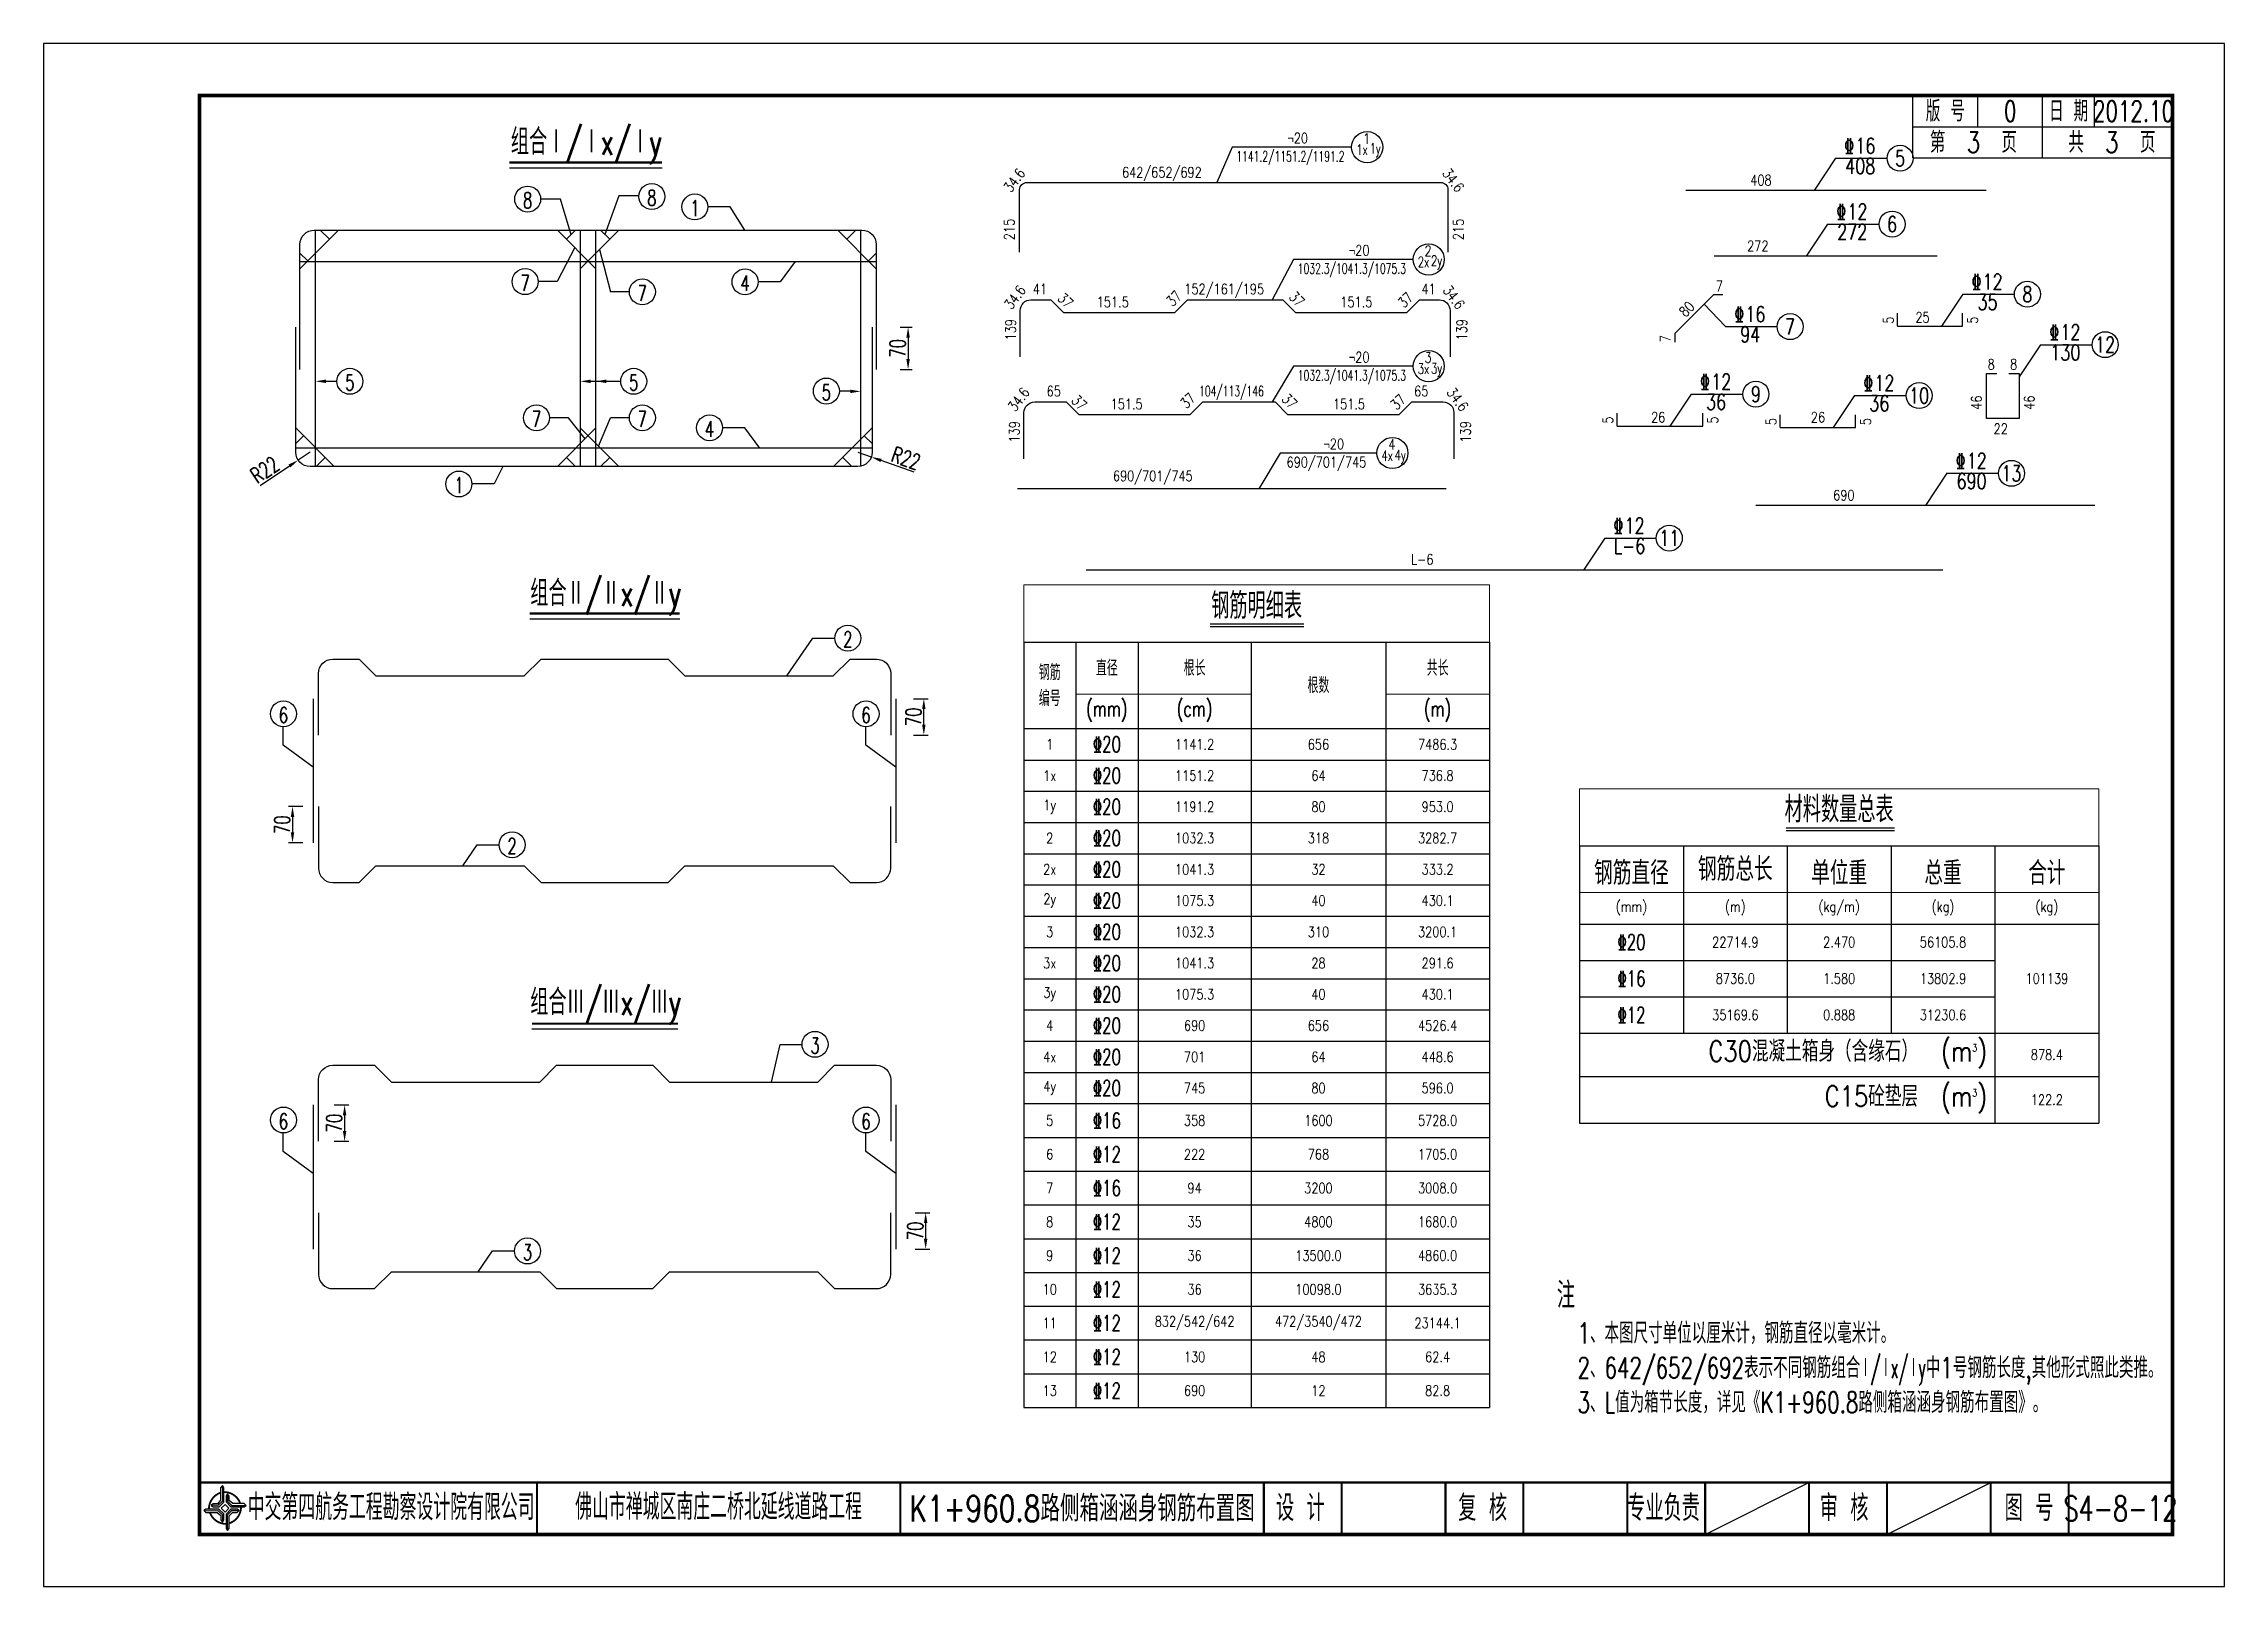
# Model space of a CAD drawing. Header units: millimetres. Extents: x -475 to 1205, y -1212 to 867.
# Drawn here: x 364.8 to 784.8, y -321.1 to -24.1 of the extents above; entities that cross this region are included whole.
import ezdxf
from ezdxf.enums import TextEntityAlignment as Align

# ---------------------------------------------------------------- set-up
doc = ezdxf.new("R2010")
doc.units = ezdxf.units.MM
doc.header["$LTSCALE"] = 0.25
doc.header["$PDMODE"] = 32
doc.header["$PDSIZE"] = 0.5
for name, color, linetype in [('DIMENSION', 4, 'Continuous'), ('GANG_JIN', 6, 'Continuous'), ('TEXT', 7, 'Continuous'), ('图框', 7, 'Continuous'), ('尺寸标注', 2, 'Continuous'), ('文字', 7, 'Continuous'), ('标注', 4, 'Continuous'), ('次轮廓线', 7, 'Continuous'), ('结构', 7, 'Continuous'), ('表格', 7, 'Continuous'), ('钢筋', 6, 'Continuous')]:
    doc.layers.add(name, color=color, linetype=linetype)
doc.styles.add('DESIGN', font='romans9_.shx', dxfattribs={"width": 0.8, "bigfont": 'hztxt.shx'})
doc.styles.get("Standard").update_dxf_attribs({"font": 'simplex1.shx', "width": 0.7, "bigfont": 'hztxt.shx'})
doc.styles.add('text', font='romans__.shx', dxfattribs={"width": 0.8, "bigfont": 'hztxt.shx'})
doc.dimstyles.new('STANDARD-40', dxfattribs={"dimscale": 0, "dimtxt": 3, "dimasz": 2, "dimexe": 0.8, "dimexo": 1, "dimgap": 0.5, "dimtad": 1, "dimdec": 0, "dimlfac": 4, "dimzin": 9, "dimdsep": 46, "dimtxsty": 'Standard', "dimcen": 0.5, "dimclrd": 256, "dimclre": 256, "dimclrt": 7, "dimadec": 0, "dimazin": 2, "dimtfac": 1, "dimtdec": 0, "dimtix": 1, "dimtmove": 2, "dimatfit": 3, "dimfxl": 0, "dimtolj": 1, "dimtzin": 0, "dimlwd": -1, "dimlwe": -1, "dimarcsym": 0})

msp = doc.modelspace()

# ---------------------------------------------------------------- texts
at = {"style": 'text'}
for s, width, p in [('%%17220', 0.8, (606.37, -42.27)), ('1', 0.8, (619.645, -42.367)), ('1141.2/1151.2/1191.2', 0.65, (604.958, -45.921)), ('1x', 0.7, (618.755, -44.502)), ('1y', 0.7, (621.284, -44.598)), ('%%17220', 0.8, (618.206, -63.884)), ('2', 0.8, (631.481, -63.981)), ('1032.3/1041.3/1075.3', 0.65, (616.795, -67.535)), ('2x', 0.7, (630.591, -66.116)), ('2y', 0.7, (633.121, -66.212)), ('%%17220', 0.8, (618.206, -84.447)), ('3', 0.8, (631.481, -84.518)), ('1032.3/1041.3/1075.3', 0.65, (616.795, -88.097)), ('3x', 0.7, (630.591, -86.679)), ('3y', 0.7, (633.121, -86.927)), ('%%17220', 0.8, (613.31, -101.156)), ('4', 0.8, (624.49, -101.228)), ('4x', 0.7, (623.599, -103.388)), ('4y', 0.7, (626.129, -103.637))]:
    msp.add_text(s, height=2, dxfattribs=dict(at, width=width)).set_placement(p, align=Align.MIDDLE)
at = {"style": 'text', "width": 0.8}
for s, rotation, p in [('80', 45, (681.021, -76.848)), ('5', 90, (721.138, -78.01)), ('5', 90, (737.353, -78.012)), ('5', 90, (667.102, -97.254)), ('5', 90, (687.316, -97.256)), ('5', 90, (698.538, -97.529)), ('5', 90, (716.753, -97.532))]:
    msp.add_text(s, height=2, rotation=rotation, dxfattribs=at).set_placement(p)
at = {"style": 'text', "width": 0.65}
msp.add_text('104/113/146', height=2, dxfattribs=at).set_placement((587.359, -91.983))
at = {"width": 0.7}
for s, p in [('专业负责', (676.824, -305.991)), ('审 核', (711.598, -305.991)), ('图 号', (747.217, -305.991))]:
    msp.add_text(s, height=5, dxfattribs=at).set_placement(p, align=Align.MIDDLE_CENTER)
at = {"layer": 'DIMENSION', "color": 7, "style": 'text', "width": 0.8}
for s, rotation, p in [('215', 90, (551.804, -61.92)), ('215', 90, (638.304, -61.92)), ('37', 315, (559.947, -73.277)), ('37', 45, (582.276, -74.835)), ('37', 315, (604.526, -73.004)), ('37', 45, (626.855, -75.108)), ('139', 90, (552.086, -81.226)), ('139', 90, (638.971, -81.226)), ('37', 315, (562.61, -92.93)), ('37', 45, (584.94, -94.489)), ('37', 315, (603.108, -92.657)), ('37', 45, (625.437, -94.762)), ('139', 90, (552.805, -100.879)), ('139', 90, (639.691, -100.879))]:
    msp.add_text(s, height=2, rotation=rotation, dxfattribs=at).set_placement(p)
for s, p in [('41', (555.337, -72.33)), ('152/161/195', (584.528, -72.33)), ('41', (630.205, -72.33)), ('151.5', (567.661, -74.823)), ('151.5', (614.573, -74.823)), ('65', (558.001, -91.983)), ('65', (628.787, -91.983)), ('151.5', (570.324, -94.476)), ('151.5', (613.155, -94.476))]:
    msp.add_text(s, height=2, dxfattribs=at).set_placement(p)
at = {"layer": 'DIMENSION', "color": 7, "char_height": 2, "attachment_point": 5, "style": 'text'}
for insert, rotation in [((551.782, -50.386), 52.93334), ((636.325, -50.386), 307.06666), ((551.9, -72.919), 52.93334), ((636.443, -72.919), 307.06666), ((552.62, -92.572), 52.93334), ((637.163, -92.572), 307.06666)]:
    msp.add_mtext('\\A1;34.6', dxfattribs=dict(at, insert=insert, rotation=rotation))
at = {"layer": 'TEXT', "style": 'text', "width": 0.8}
for s, p in [('642/652/692', (580.204, -49.857)), ('408', (695.588, -51.366)), ('272', (694.968, -64.033)), ('7', (687.551, -71.776)), ('25', (726.688, -77.776)), ('26', (675.788, -97.02)), ('26', (706.563, -97.004)), ('690/701/745', (578.455, -108.312)), ('690', (711.552, -112.021)), ('L-6', (630.341, -124.371))]:
    msp.add_text(s, height=2, dxfattribs=at).set_placement(p, align=Align.CENTER)
msp.add_text('7', height=2, rotation=90, dxfattribs=at).set_placement((678.176, -80.877), align=Align.CENTER)
msp.add_text('690/701/745', height=2, dxfattribs=at).set_placement((611.899, -104.807), align=Align.MIDDLE)
at = {"layer": '图框'}
for s, width, p in [('中交第四航务工程勘察设计院有限公司', 0.65, (431.765, -305.837)), ('佛山市禅城区南庄二桥北延线道路工程', 0.65, (494.834, -305.771)), ('设 计', 0.7, (606.879, -305.991)), ('复 核', 0.7, (641.974, -305.991))]:
    msp.add_text(s, height=5, dxfattribs=dict(at, width=width)).set_placement(p, align=Align.MIDDLE_CENTER)
at = {"layer": '尺寸标注', "color": 7, "style": 'text', "width": 0.8}
for s, p in [('8', (739.235, -86.825)), ('8', (743.56, -86.825)), ('22', (740.384, -99.233))]:
    msp.add_text(s, height=2, dxfattribs=at).set_placement(p)
for p in [(738.086, -94.58), (748.246, -94.58)]:
    msp.add_text('46', height=2, rotation=90, dxfattribs=at).set_placement(p)
at = {"layer": '文字', "width": 0.7}
for s, height, p in [('版 号', 4, (731.084, -37.085)), ('0', 4, (743.584, -37.085)), ('日 期', 4, (754.834, -37.085)), ('2012.10', 4, (767.334, -37.085)), ('8', 3, (458.057, -54.256)), ('1', 3, (490.261, -55.771)), ('7', 3, (457.561, -70.15)), ('7', 3, (480.148, -72.121)), ('4', 3, (499.924, -70.196)), ('5', 3, (423.811, -89.343)), ('5', 3, (478.479, -89.343)), ('5', 3, (515.583, -91.214)), ('7', 3, (459.753, -96.367)), ('7', 3, (480.148, -96.367)), ('4', 3, (493.097, -98.293)), ('1', 3, (444.822, -109.11)), ('2', 3, (519.715, -138.783)), ('6', 3, (411.024, -153.348)), ('6', 3, (523.224, -153.348)), ('2', 3, (455.053, -178.559)), ('3', 3, (513.401, -216.987)), ('6', 3, (411.024, -231.552)), ('6', 3, (523.224, -231.552)), ('3', 3, (458.029, -256.763))]:
    msp.add_text(s, height=height, dxfattribs=at).set_placement(p, align=Align.MIDDLE_CENTER)
for s, p in [('组合Ⅰ/Ⅰx/Ⅰy', (469.337, -43.324)), ('组合Ⅱ/Ⅱx/Ⅱy', (473.088, -130.241)), ('组合Ⅲ/Ⅲx/Ⅲy', (473.088, -208.963))]:
    msp.add_text(s, height=5, dxfattribs=at).set_placement(p, align=Align.MIDDLE)
at = {"layer": '文字', "text_generation_flag": 2, "width": 0.7}
msp.add_text('8', height=3, dxfattribs=at).set_placement((481.973, -53.764), align=Align.MIDDLE_CENTER)
at = {"layer": '文字', "width": 0.7}
msp.add_text('注', height=5, dxfattribs=at).set_placement((656.285, -267.525))
at = {"layer": '文字', "insert": (660.251, -270.328), "char_height": 4, "width": 215.12452, "attachment_point": 1}
msp.add_mtext('1、本图尺寸单位以厘米计，钢筋直径以毫米计。\\P2、642/652/692表示不同钢筋组合{\\W0.5;Ⅰ/Ⅰx/Ⅰy}中1号钢筋长度,其他形式照此类推。\\P3、L值为箱节长度，详见《K1+960.8路侧箱涵涵身钢筋布置图》。', dxfattribs=at)

# ---------------------------------------------------------------- blocks, each defined once
blk = doc.blocks.new('steel')
at = {"ltscale": 40}
blk.add_line((0, 0), (9.94, 0), dxfattribs=at)
blk.add_circle((12.44, 0), 2.5)
at = {"color": 7, "width": 0.75, "flags": 8}
blk.add_attdef('N', text='', height=3, dxfattribs=at).set_placement((3.76, 0.03), align=Align.BOTTOM_RIGHT)
at = {"color": 7, "width": 0.75}
for tag, flags, p in [('GRADE', 8, (3.95, 0.03)), ('GAP', 9, (7.96, -0.68))]:
    blk.add_attdef(tag, text='', height=3, dxfattribs=dict(at, flags=flags)).set_placement(p, align=Align.BOTTOM_LEFT)
at = {"color": 7, "width": 0.75, "flags": 8}
blk.add_attdef('L', text='', height=3, dxfattribs=at).set_placement((4.77, 0), align=Align.TOP_CENTER)
at = {"color": 7, "width": 0.75}
blk.add_attdef('DIA', text='', height=3, dxfattribs=at).set_placement((7.82, 0.03), align=Align.BOTTOM_CENTER)
blk.add_attdef('INDEX', text='', height=3, dxfattribs=at).set_placement((12.44, 0), align=Align.MIDDLE_CENTER)
blk = doc.blocks.new('*D379')
at = {"layer": 'Defpoints', "color": 0}
for p in [(521.65, -102.75), (524.24, -103.66)]:
    blk.add_point(p, dxfattribs=at)
at = {"layer": '标注'}
for p, q in [((521.65, -102.75), (524.24, -103.66)), ((532.52, -106.59), (526.13, -104.33))]:
    blk.add_line(p, q, dxfattribs=at)
blk.add_solid([(526.24, -104.02), (526.01, -104.64), (524.24, -103.66)], dxfattribs=at)
at = {"layer": '标注', "color": 7, "insert": (530.93, -103.91), "char_height": 3, "attachment_point": 5, "rotation": 340.5155}
blk.add_mtext('\\A1;R22', dxfattribs=at)
blk = doc.blocks.new('*D380')
at = {"layer": 'Defpoints', "color": 0}
for p in [(413.86, -104.27), (416.15, -102.75)]:
    blk.add_point(p, dxfattribs=at)
at = {"layer": '标注'}
for p, q in [((416.15, -102.75), (413.86, -104.27)), ((406.55, -109.14), (412.19, -105.38))]:
    blk.add_line(p, q, dxfattribs=at)
blk.add_solid([(412.01, -105.1), (412.38, -105.66), (413.86, -104.27)], dxfattribs=at)
at = {"layer": '标注', "color": 7, "insert": (407.43, -106.15), "char_height": 3, "attachment_point": 5, "rotation": 33.6633}
blk.add_mtext('\\A1;R22', dxfattribs=at)
blk = doc.blocks.new('*D375')
at = {"layer": 'Defpoints', "color": 0}
for p in [(528.98, -150.19), (534.36, -150.19), (527.98, -157.19)]:
    blk.add_point(p, dxfattribs=at)
at = {"layer": '标注'}
for p, q in [((532.36, -150.19), (535.16, -150.19)), ((534.36, -155.19), (534.36, -152.19)), ((532.36, -157.19), (535.16, -157.19))]:
    blk.add_line(p, q, dxfattribs=at)
for points in [[(534.03, -152.19), (534.69, -152.19), (534.36, -150.19)], [(534.03, -155.19), (534.69, -155.19), (534.36, -157.19)]]:
    blk.add_solid(points, dxfattribs=at)
at = {"layer": '标注', "color": 7, "insert": (532.36, -153.69), "char_height": 3, "attachment_point": 5, "rotation": 90}
blk.add_mtext('\\A1;70', dxfattribs=at)
blk = doc.blocks.new('*D376')
at = {"layer": 'Defpoints', "color": 0}
for p in [(417.78, -170.94), (412.77, -177.94), (416.78, -177.94)]:
    blk.add_point(p, dxfattribs=at)
at = {"layer": '标注'}
for p, q in [((414.77, -170.94), (411.97, -170.94)), ((412.77, -172.94), (412.77, -175.94)), ((414.77, -177.94), (411.97, -177.94))]:
    blk.add_line(p, q, dxfattribs=at)
for points in [[(412.44, -172.94), (413.1, -172.94), (412.77, -170.94)], [(412.44, -175.94), (413.1, -175.94), (412.77, -177.94)]]:
    blk.add_solid(points, dxfattribs=at)
at = {"layer": '标注', "color": 7, "insert": (410.77, -174.44), "char_height": 3, "attachment_point": 5, "rotation": 90}
blk.add_mtext('\\A1;70', dxfattribs=at)
blk = doc.blocks.new('*D377')
at = {"layer": 'Defpoints', "color": 0}
for p in [(416.78, -228.4), (417.78, -235.4), (422.8, -235.4)]:
    blk.add_point(p, dxfattribs=at)
at = {"layer": '标注'}
for p, q in [((420.8, -228.4), (423.6, -228.4)), ((422.8, -230.4), (422.8, -233.4)), ((420.8, -235.4), (423.6, -235.4))]:
    blk.add_line(p, q, dxfattribs=at)
for points in [[(422.47, -230.4), (423.14, -230.4), (422.8, -228.4)], [(422.47, -233.4), (423.14, -233.4), (422.8, -235.4)]]:
    blk.add_solid(points, dxfattribs=at)
at = {"layer": '标注', "color": 7, "insert": (420.8, -231.9), "char_height": 3, "attachment_point": 5, "rotation": 90}
blk.add_mtext('\\A1;70', dxfattribs=at)
blk = doc.blocks.new('*D378')
at = {"layer": 'Defpoints', "color": 0}
for p in [(527.98, -249.15), (528.98, -256.15), (534.71, -256.15)]:
    blk.add_point(p, dxfattribs=at)
at = {"layer": '标注'}
for p, q in [((532.71, -249.15), (535.51, -249.15)), ((534.71, -251.15), (534.71, -254.15)), ((532.71, -256.15), (535.51, -256.15))]:
    blk.add_line(p, q, dxfattribs=at)
for points in [[(534.37, -251.15), (535.04, -251.15), (534.71, -249.15)], [(534.37, -254.15), (535.04, -254.15), (534.71, -256.15)]]:
    blk.add_solid(points, dxfattribs=at)
at = {"layer": '标注', "color": 7, "insert": (532.71, -252.65), "char_height": 3, "attachment_point": 5, "rotation": 90}
blk.add_mtext('\\A1;70', dxfattribs=at)
blk = doc.blocks.new('*T373')
at = {"layer": 'Defpoints', "color": 8, "lineweight": 0}
for p, q in [((0, 0), (10, 0)), ((0, 0), (0, -11)), ((10, 0), (22, 0)), ((22, 0), (43.8, 0)), ((43.8, 0), (69.7, 0)), ((69.7, 0), (89.7, 0)), ((89.7, 0), (89.7, -11)), ((10, -21), (22, -21)), ((22, -21), (43.8, -21)), ((69.7, -21), (89.7, -21))]:
    blk.add_line(p, q, dxfattribs=at)
at = {"layer": '表格', "color": 1, "lineweight": -2}
for p, q in [((0, -11), (10, -11)), ((0, -11), (0, -21)), ((10, -11), (22, -11)), ((22, -11), (43.8, -11)), ((43.8, -11), (69.7, -11)), ((69.7, -11), (89.7, -11)), ((89.7, -11), (89.7, -21)), ((0, -21), (0, -27.67)), ((89.7, -21), (89.7, -27.67)), ((0, -27.67), (0, -33.71)), ((89.7, -27.67), (89.7, -33.71)), ((0, -33.71), (0, -39.71)), ((89.7, -33.71), (89.7, -39.71)), ((0, -39.71), (0, -45.71)), ((89.7, -39.71), (89.7, -45.71)), ((0, -45.71), (0, -51.76)), ((89.7, -45.71), (89.7, -51.76)), ((0, -51.76), (0, -57.76)), ((89.7, -51.76), (89.7, -57.76)), ((0, -57.76), (0, -63.76)), ((89.7, -57.76), (89.7, -63.76)), ((0, -63.76), (0, -69.81)), ((89.7, -63.76), (89.7, -69.81)), ((0, -69.81), (0, -75.81)), ((89.7, -69.81), (89.7, -75.81)), ((0, -75.81), (0, -81.81)), ((89.7, -75.81), (89.7, -81.81)), ((0, -81.81), (0, -87.86)), ((89.7, -81.81), (89.7, -87.86)), ((0, -87.86), (0, -93.86)), ((89.7, -87.86), (89.7, -93.86)), ((0, -93.86), (0, -99.86)), ((89.7, -93.86), (89.7, -99.86)), ((0, -99.86), (0, -106.36)), ((89.7, -99.86), (89.7, -106.36)), ((0, -106.36), (0, -112.86)), ((89.7, -106.36), (89.7, -112.86)), ((0, -112.86), (0, -119.36)), ((89.7, -112.86), (89.7, -119.36)), ((0, -119.36), (0, -125.86)), ((89.7, -119.36), (89.7, -125.86)), ((0, -125.86), (0, -132.36)), ((89.7, -125.86), (89.7, -132.36)), ((0, -132.36), (0, -138.86)), ((89.7, -132.36), (89.7, -138.86)), ((0, -138.86), (0, -145.36)), ((89.7, -138.86), (89.7, -145.36)), ((0, -145.36), (0, -151.86)), ((89.7, -145.36), (89.7, -151.86)), ((0, -151.86), (0, -158.36)), ((89.7, -151.86), (89.7, -158.36)), ((0, -158.36), (10, -158.36)), ((10, -158.36), (22, -158.36)), ((22, -158.36), (43.8, -158.36)), ((43.8, -158.36), (69.7, -158.36)), ((69.7, -158.36), (89.7, -158.36))]:
    blk.add_line(p, q, dxfattribs=at)
at = {"layer": '表格', "color": 7, "lineweight": -2}
for p, q in [((10, -11), (10, -21)), ((22, -11), (22, -21)), ((43.8, -11), (43.8, -21)), ((69.7, -11), (69.7, -21)), ((43.8, -21), (43.8, -27.67)), ((69.7, -21), (69.7, -27.67)), ((0, -27.67), (10, -27.67)), ((10, -27.67), (10, -33.71)), ((22, -27.67), (22, -33.71)), ((43.8, -27.67), (69.7, -27.67)), ((43.8, -27.67), (43.8, -33.71)), ((69.7, -27.67), (89.7, -27.67)), ((69.7, -27.67), (69.7, -33.71)), ((0, -33.71), (10, -33.71)), ((10, -33.71), (22, -33.71)), ((10, -33.71), (10, -39.71)), ((22, -33.71), (43.8, -33.71)), ((22, -33.71), (22, -39.71)), ((43.8, -33.71), (69.7, -33.71)), ((43.8, -33.71), (43.8, -39.71)), ((69.7, -33.71), (89.7, -33.71)), ((69.7, -33.71), (69.7, -39.71)), ((0, -39.71), (10, -39.71)), ((10, -39.71), (22, -39.71)), ((10, -39.71), (10, -45.71)), ((22, -39.71), (43.8, -39.71)), ((22, -39.71), (22, -45.71)), ((43.8, -39.71), (69.7, -39.71)), ((43.8, -39.71), (43.8, -45.71)), ((69.7, -39.71), (89.7, -39.71)), ((69.7, -39.71), (69.7, -45.71)), ((0, -45.71), (10, -45.71)), ((10, -45.71), (22, -45.71)), ((10, -45.71), (10, -51.76)), ((22, -45.71), (43.8, -45.71)), ((22, -45.71), (22, -51.76)), ((43.8, -45.71), (69.7, -45.71)), ((43.8, -45.71), (43.8, -51.76)), ((69.7, -45.71), (89.7, -45.71)), ((69.7, -45.71), (69.7, -51.76)), ((0, -51.76), (10, -51.76)), ((10, -51.76), (22, -51.76)), ((10, -51.76), (10, -57.76)), ((22, -51.76), (43.8, -51.76)), ((22, -51.76), (22, -57.76)), ((43.8, -51.76), (69.7, -51.76)), ((43.8, -51.76), (43.8, -57.76)), ((69.7, -51.76), (89.7, -51.76)), ((69.7, -51.76), (69.7, -57.76)), ((0, -57.76), (10, -57.76)), ((10, -57.76), (22, -57.76)), ((10, -57.76), (10, -63.76)), ((22, -57.76), (43.8, -57.76)), ((22, -57.76), (22, -63.76)), ((43.8, -57.76), (69.7, -57.76)), ((43.8, -57.76), (43.8, -63.76)), ((69.7, -57.76), (89.7, -57.76)), ((69.7, -57.76), (69.7, -63.76)), ((0, -63.76), (10, -63.76)), ((10, -63.76), (22, -63.76)), ((10, -63.76), (10, -69.81)), ((22, -63.76), (43.8, -63.76)), ((22, -63.76), (22, -69.81)), ((43.8, -63.76), (69.7, -63.76)), ((43.8, -63.76), (43.8, -69.81)), ((69.7, -63.76), (89.7, -63.76)), ((69.7, -63.76), (69.7, -69.81)), ((0, -69.81), (10, -69.81)), ((10, -69.81), (22, -69.81)), ((10, -69.81), (10, -75.81)), ((22, -69.81), (43.8, -69.81)), ((22, -69.81), (22, -75.81)), ((43.8, -69.81), (69.7, -69.81)), ((43.8, -69.81), (43.8, -75.81)), ((69.7, -69.81), (89.7, -69.81)), ((69.7, -69.81), (69.7, -75.81)), ((0, -75.81), (10, -75.81)), ((10, -75.81), (22, -75.81)), ((10, -75.81), (10, -81.81)), ((22, -75.81), (43.8, -75.81)), ((22, -75.81), (22, -81.81)), ((43.8, -75.81), (69.7, -75.81)), ((43.8, -75.81), (43.8, -81.81)), ((69.7, -75.81), (89.7, -75.81)), ((69.7, -75.81), (69.7, -81.81)), ((0, -81.81), (10, -81.81)), ((10, -81.81), (22, -81.81)), ((10, -81.81), (10, -87.86)), ((22, -81.81), (43.8, -81.81)), ((22, -81.81), (22, -87.86)), ((43.8, -81.81), (69.7, -81.81)), ((43.8, -81.81), (43.8, -87.86)), ((69.7, -81.81), (89.7, -81.81)), ((69.7, -81.81), (69.7, -87.86)), ((0, -87.86), (10, -87.86)), ((10, -87.86), (22, -87.86)), ((10, -87.86), (10, -93.86)), ((22, -87.86), (43.8, -87.86)), ((22, -87.86), (22, -93.86)), ((43.8, -87.86), (69.7, -87.86)), ((43.8, -87.86), (43.8, -93.86)), ((69.7, -87.86), (89.7, -87.86)), ((69.7, -87.86), (69.7, -93.86)), ((0, -93.86), (10, -93.86)), ((10, -93.86), (22, -93.86)), ((10, -93.86), (10, -99.86)), ((22, -93.86), (43.8, -93.86)), ((22, -93.86), (22, -99.86)), ((43.8, -93.86), (69.7, -93.86)), ((43.8, -93.86), (43.8, -99.86)), ((69.7, -93.86), (89.7, -93.86)), ((69.7, -93.86), (69.7, -99.86)), ((0, -99.86), (10, -99.86)), ((10, -99.86), (22, -99.86)), ((10, -99.86), (10, -106.36)), ((22, -99.86), (43.8, -99.86)), ((22, -99.86), (22, -106.36)), ((43.8, -99.86), (69.7, -99.86)), ((43.8, -99.86), (43.8, -106.36)), ((69.7, -99.86), (89.7, -99.86)), ((69.7, -99.86), (69.7, -106.36)), ((0, -106.36), (10, -106.36)), ((10, -106.36), (22, -106.36)), ((10, -106.36), (10, -112.86)), ((22, -106.36), (43.8, -106.36)), ((22, -106.36), (22, -112.86)), ((43.8, -106.36), (69.7, -106.36)), ((43.8, -106.36), (43.8, -112.86)), ((69.7, -106.36), (89.7, -106.36)), ((69.7, -106.36), (69.7, -112.86)), ((0, -112.86), (10, -112.86)), ((10, -112.86), (22, -112.86)), ((10, -112.86), (10, -119.36)), ((22, -112.86), (43.8, -112.86)), ((22, -112.86), (22, -119.36)), ((43.8, -112.86), (69.7, -112.86)), ((43.8, -112.86), (43.8, -119.36)), ((69.7, -112.86), (89.7, -112.86)), ((69.7, -112.86), (69.7, -119.36)), ((0, -119.36), (10, -119.36)), ((10, -119.36), (22, -119.36)), ((10, -119.36), (10, -125.86)), ((22, -119.36), (43.8, -119.36)), ((22, -119.36), (22, -125.86)), ((43.8, -119.36), (69.7, -119.36)), ((43.8, -119.36), (43.8, -125.86)), ((69.7, -119.36), (89.7, -119.36)), ((69.7, -119.36), (69.7, -125.86)), ((0, -125.86), (10, -125.86)), ((10, -125.86), (22, -125.86)), ((10, -125.86), (10, -132.36)), ((22, -125.86), (43.8, -125.86)), ((22, -125.86), (22, -132.36)), ((43.8, -125.86), (69.7, -125.86)), ((43.8, -125.86), (43.8, -132.36)), ((69.7, -125.86), (89.7, -125.86)), ((69.7, -125.86), (69.7, -132.36)), ((0, -132.36), (10, -132.36)), ((10, -132.36), (22, -132.36)), ((10, -132.36), (10, -138.86)), ((22, -132.36), (43.8, -132.36)), ((22, -132.36), (22, -138.86)), ((43.8, -132.36), (69.7, -132.36)), ((43.8, -132.36), (43.8, -138.86)), ((69.7, -132.36), (89.7, -132.36)), ((69.7, -132.36), (69.7, -138.86)), ((0, -138.86), (10, -138.86)), ((10, -138.86), (22, -138.86)), ((10, -138.86), (10, -145.36)), ((22, -138.86), (43.8, -138.86)), ((22, -138.86), (22, -145.36)), ((43.8, -138.86), (69.7, -138.86)), ((43.8, -138.86), (43.8, -145.36)), ((69.7, -138.86), (89.7, -138.86)), ((69.7, -138.86), (69.7, -145.36)), ((0, -145.36), (10, -145.36)), ((10, -145.36), (22, -145.36)), ((10, -145.36), (10, -151.86)), ((22, -145.36), (43.8, -145.36)), ((22, -145.36), (22, -151.86)), ((43.8, -145.36), (69.7, -145.36)), ((43.8, -145.36), (43.8, -151.86)), ((69.7, -145.36), (89.7, -145.36)), ((69.7, -145.36), (69.7, -151.86)), ((0, -151.86), (10, -151.86)), ((10, -151.86), (22, -151.86)), ((10, -151.86), (10, -158.36)), ((22, -151.86), (43.8, -151.86)), ((22, -151.86), (22, -158.36)), ((43.8, -151.86), (69.7, -151.86)), ((43.8, -151.86), (43.8, -158.36)), ((69.7, -151.86), (89.7, -151.86)), ((69.7, -151.86), (69.7, -158.36))]:
    blk.add_line(p, q, dxfattribs=at)
at = {"layer": '表格', "color": 0, "lineweight": -2}
for p, q in [((10, -21), (10, -27.67)), ((22, -21), (22, -27.67)), ((10, -27.67), (22, -27.67)), ((22, -27.67), (43.8, -27.67))]:
    blk.add_line(p, q, dxfattribs=at)
at = {"layer": '表格', "color": 0}
for s, insert, char_height, width, attachment_point in [('{\\C1;钢筋明细表}', (44.85, -1.5), 5, 86.7015, 2), ('钢筋\\P编号', (5, -19.33), 3, 7, 5), ('直径', (16, -16), 3, 9, 5), ('根长', (32.9, -16), 3, 18.7966, 5), ('共长', (79.7, -16), 3, 17, 5), ('根数', (56.75, -19.33), 3, 22.9049, 5), ('(mm)', (16, -24.33), 3, 9, 5), ('(cm)', (32.9, -24.33), 3, 18.7966, 5), ('(m)', (79.7, -24.33), 3, 17, 5), ('\x8420', (16, -30.69), 3, 9, 5), ('\x8420', (16, -36.71), 3, 9, 5), ('\x8420', (16, -42.71), 3, 9, 5), ('\x8420', (16, -48.74), 3, 9, 5), ('\x8420', (16, -54.76), 3, 9, 5), ('\x8420', (16, -60.76), 3, 9, 5), ('\x8420', (16, -66.79), 3, 9, 5), ('\x8420', (16, -72.81), 3, 9, 5), ('\x8420', (16, -78.81), 3, 9, 5), ('\x8420', (16, -84.83), 3, 9, 5), ('\x8420', (16, -90.86), 3, 9, 5), ('\x8420', (16, -96.86), 3, 9, 5), ('\x8416', (16, -103.11), 3, 9, 5), ('\x8412', (16, -109.61), 3, 9, 5), ('\x8416', (16, -116.11), 3, 9, 5), ('\x8412', (16, -122.61), 3, 9, 5), ('\x8412', (16, -129.11), 3, 9, 5), ('\x8412', (16, -135.61), 3, 9, 5), ('\x8412', (16, -142.11), 3, 9, 5), ('\x8412', (16, -148.61), 3, 9, 5), ('\x8412', (16, -155.11), 3, 9, 5)]:
    blk.add_mtext(s, dxfattribs=dict(at, insert=insert, char_height=char_height, width=width, attachment_point=attachment_point))
at = {"layer": '表格', "color": 0, "char_height": 2, "attachment_point": 5, "style": 'text'}
for s, insert, width in [('1', (5, -30.69), 7), ('1141.2', (32.9, -30.69), 18.7966), ('656', (56.75, -30.69), 22.9049), ('7486.3', (79.7, -30.69), 17), ('1x', (5, -36.71), 7), ('1151.2', (32.9, -36.71), 18.7966), ('64', (56.75, -36.71), 22.9049), ('736.8', (79.7, -36.71), 17), ('1y', (5, -42.71), 7), ('1191.2', (32.9, -42.71), 18.7966), ('80', (56.75, -42.71), 22.9049), ('953.0', (79.7, -42.71), 17), ('2', (5, -48.74), 7), ('1032.3', (32.9, -48.74), 18.7966), ('318', (56.75, -48.74), 22.9049), ('3282.7', (79.7, -48.74), 17), ('2x', (5, -54.76), 7), ('1041.3', (32.9, -54.76), 18.7966), ('32', (56.75, -54.76), 22.9049), ('333.2', (79.7, -54.76), 17), ('2y', (5, -60.76), 7), ('1075.3', (32.9, -60.76), 18.7966), ('40', (56.75, -60.76), 22.9049), ('430.1', (79.7, -60.76), 17), ('3', (5, -66.79), 7), ('1032.3', (32.9, -66.79), 18.7966), ('310', (56.75, -66.79), 22.9049), ('3200.1', (79.7, -66.79), 17), ('3x', (5, -72.81), 7), ('1041.3', (32.9, -72.81), 18.7966), ('28', (56.75, -72.81), 22.9049), ('291.6', (79.7, -72.81), 17), ('3y', (5, -78.81), 7), ('1075.3', (32.9, -78.81), 18.7966), ('40', (56.75, -78.81), 22.9049), ('430.1', (79.7, -78.81), 17), ('4', (5, -84.83), 7), ('690', (32.9, -84.83), 18.7966), ('656', (56.75, -84.83), 22.9049), ('4526.4', (79.7, -84.83), 17), ('4x', (5, -90.86), 7), ('701', (32.9, -90.86), 18.7966), ('64', (56.75, -90.86), 22.9049), ('448.6', (79.7, -90.86), 17), ('4y', (5, -96.86), 7), ('745', (32.9, -96.86), 18.7966), ('80', (56.75, -96.86), 22.9049), ('596.0', (79.7, -96.86), 17), ('5', (5, -103.11), 7), ('358', (32.9, -103.11), 18.7966), ('1600', (56.75, -103.11), 22.9049), ('5728.0', (79.7, -103.11), 17), ('6', (5, -109.61), 7), ('222', (32.9, -109.61), 18.7966), ('768', (56.75, -109.61), 22.9049), ('1705.0', (79.7, -109.61), 17), ('7', (5, -116.11), 7), ('94', (32.9, -116.11), 18.7966), ('3200', (56.75, -116.11), 22.9049), ('3008.0', (79.7, -116.11), 17), ('8', (5, -122.61), 7), ('35', (32.9, -122.61), 18.7966), ('4800', (56.75, -122.61), 22.9049), ('1680.0', (79.7, -122.61), 17), ('9', (5, -129.11), 7), ('36', (32.9, -129.11), 18.7966), ('13500.0', (56.75, -129.11), 22.9049), ('4860.0', (79.7, -129.11), 17), ('10', (5, -135.61), 7), ('36', (32.9, -135.61), 18.7966), ('10098.0', (56.75, -135.61), 22.9049), ('3635.3', (79.7, -135.61), 17), ('11', (5, -142.11), 7), ('832/542/642', (32.9, -142.11), 18.7966), ('472/3540/472', (56.75, -142.11), 22.9049), ('23144.1', (79.7, -142.11), 17), ('12', (5, -148.61), 7), ('130', (32.9, -148.61), 18.7966), ('48', (56.75, -148.61), 22.9049), ('62.4', (79.7, -148.61), 17), ('13', (5, -155.11), 7), ('690', (32.9, -155.11), 18.7966), ('12', (56.75, -155.11), 22.9049), ('82.8', (79.7, -155.11), 17)]:
    blk.add_mtext(s, dxfattribs=dict(at, insert=insert, width=width))
blk = doc.blocks.new('*D381')
at = {"layer": 'Defpoints', "color": 0}
for p in [(524.4, -78.68), (525.2, -86.81), (531.32, -86.81)]:
    blk.add_point(p, dxfattribs=at)
at = {"layer": '标注'}
for p, q in [((529.82, -78.68), (532.12, -78.68)), ((531.32, -80.68), (531.32, -84.81)), ((529.82, -86.81), (532.12, -86.81))]:
    blk.add_line(p, q, dxfattribs=at)
for points in [[(530.99, -80.68), (531.66, -80.68), (531.32, -78.68)], [(530.99, -84.81), (531.66, -84.81), (531.32, -86.81)]]:
    blk.add_solid(points, dxfattribs=at)
at = {"layer": '标注', "color": 7, "insert": (529.32, -82.75), "char_height": 3, "attachment_point": 5, "rotation": 90}
blk.add_mtext('\\A1;70', dxfattribs=at)
blk = doc.blocks.new('*T374')
at = {"layer": 'Defpoints', "color": 8, "lineweight": 0}
for p, q in [((0, 0), (20, 0)), ((0, 0), (0, -11)), ((20, 0), (40, 0)), ((40, 0), (60, 0)), ((60, 0), (80, 0)), ((80, 0), (100, 0)), ((100, 0), (100, -11)), ((0, -20), (20, -20)), ((20, -20), (40, -20)), ((40, -20), (60, -20)), ((60, -20), (80, -20)), ((80, -20), (100, -20))]:
    blk.add_line(p, q, dxfattribs=at)
at = {"layer": '表格', "color": 1, "lineweight": -2}
for p, q in [((0, -11), (20, -11)), ((0, -11), (0, -20)), ((20, -11), (40, -11)), ((40, -11), (60, -11)), ((60, -11), (80, -11)), ((80, -11), (100, -11)), ((100, -11), (100, -20)), ((0, -20), (0, -26.05)), ((100, -20), (100, -26.05)), ((0, -26.05), (0, -33.05)), ((100, -26.05), (100, -33.05)), ((0, -33.05), (0, -40.05)), ((100, -33.05), (100, -40.05)), ((0, -40.05), (0, -47.05)), ((100, -40.05), (100, -47.05)), ((0, -47.05), (0, -55.38)), ((100, -47.05), (100, -55.38)), ((0, -55.38), (0, -64.38)), ((100, -55.38), (100, -64.38)), ((0, -64.38), (20, -64.38)), ((20, -64.38), (40, -64.38)), ((40, -64.38), (60, -64.38)), ((60, -64.38), (80, -64.38)), ((80, -64.38), (100, -64.38))]:
    blk.add_line(p, q, dxfattribs=at)
at = {"layer": '表格', "color": 7, "lineweight": -2}
for p, q in [((20, -11), (20, -20)), ((40, -11), (40, -20)), ((60, -11), (60, -20)), ((80, -11), (80, -20)), ((20, -20), (20, -26.05)), ((40, -20), (40, -26.05)), ((60, -20), (60, -26.05)), ((80, -20), (80, -26.05)), ((0, -26.05), (20, -26.05)), ((20, -26.05), (40, -26.05)), ((20, -26.05), (20, -33.05)), ((40, -26.05), (60, -26.05)), ((40, -26.05), (40, -33.05)), ((60, -26.05), (80, -26.05)), ((60, -26.05), (60, -33.05)), ((80, -26.05), (100, -26.05)), ((80, -26.05), (80, -33.05)), ((0, -33.05), (20, -33.05)), ((20, -33.05), (40, -33.05)), ((20, -33.05), (20, -40.05)), ((40, -33.05), (60, -33.05)), ((40, -33.05), (40, -40.05)), ((60, -33.05), (80, -33.05)), ((60, -33.05), (60, -40.05)), ((80, -33.05), (80, -40.05)), ((0, -40.05), (20, -40.05)), ((20, -40.05), (40, -40.05)), ((20, -40.05), (20, -47.05)), ((40, -40.05), (60, -40.05)), ((40, -40.05), (40, -47.05)), ((60, -40.05), (80, -40.05)), ((60, -40.05), (60, -47.05)), ((80, -40.05), (80, -47.05)), ((0, -47.05), (20, -47.05)), ((20, -47.05), (40, -47.05)), ((40, -47.05), (60, -47.05)), ((60, -47.05), (80, -47.05)), ((80, -47.05), (100, -47.05)), ((80, -47.05), (80, -55.38)), ((0, -55.38), (20, -55.38)), ((20, -55.38), (40, -55.38)), ((40, -55.38), (60, -55.38)), ((60, -55.38), (80, -55.38)), ((80, -55.38), (100, -55.38)), ((80, -55.38), (80, -64.38))]:
    blk.add_line(p, q, dxfattribs=at)
at = {"layer": '表格', "color": 0}
for s, insert, char_height, width, attachment_point in [('{\\C1;材料数量总表}', (50, -1.5), 5, 97, 2), ('\x8420', (10, -29.55), 3, 17, 5), ('\x8416', (10, -36.55), 3, 17, 5), ('\x8412', (10, -43.55), 3, 17, 5)]:
    blk.add_mtext(s, dxfattribs=dict(at, insert=insert, char_height=char_height, width=width, attachment_point=attachment_point))
for s, insert, char_height, width, attachment_point, style in [('钢筋直径', (10, -18.5), 4.5, 17, 8, 'text'), ('钢筋总长', (30, -15.5), 4.5, 17, 5, 'DESIGN'), ('单位重', (50, -18.5), 4.5, 17, 8, 'text'), ('总重', (70, -18.5), 4.5, 17, 8, 'text'), ('合计', (90, -18.5), 4.5, 17, 8, 'text'), ('(mm)', (10, -23.02), 2, 17, 5, 'text'), ('(m)', (30, -23.02), 2, 17, 5, 'text'), ('(kg/m)', (50, -23.02), 2, 17, 5, 'text'), ('(kg)', (70, -23.02), 2, 17, 5, 'text'), ('(kg)', (90, -23.02), 2, 17, 5, 'text'), ('22714.9', (30, -29.55), 2, 17, 5, 'text'), ('2.470', (50, -29.55), 2, 17, 5, 'text'), ('56105.8', (70, -29.55), 2, 17, 5, 'text'), ('8736.0', (30, -36.55), 2, 17, 5, 'text'), ('1.580', (50, -36.55), 2, 17, 5, 'text'), ('13802.9', (70, -36.55), 2, 17, 5, 'text'), ('101139', (90, -36.55), 2, 17, 5, 'text'), ('35169.6', (30, -43.55), 2, 17, 5, 'text'), ('0.888', (50, -43.55), 2, 17, 5, 'text'), ('31230.6', (70, -43.55), 2, 17, 5, 'text'), ('\\A1;C30混凝土箱身（含缘石）  (m{\\H0.35x;\\S3^ ;})', (78.5, -51.21), 4, 77, 6, 'DESIGN'), ('878.4', (90, -51.21), 2, 17, 5, 'text'), ('\\A1;C15砼垫层  (m{\\H0.35x;\\S3^ ;})', (78.5, -59.88), 4, 77, 6, 'DESIGN'), ('122.2', (90, -59.88), 2, 17, 5, 'text')]:
    blk.add_mtext(s, dxfattribs=dict(at, insert=insert, char_height=char_height, width=width, attachment_point=attachment_point, style=style))
blk = doc.blocks.new('tb')
at = {"lineweight": -3}
h = blk.add_hatch(color=256, dxfattribs=at)
h.paths.add_polyline_path([(-1.23, -0.13), (-3.78, -0.14), (-4.14, -0.41), (-1.4, -0.44), (-0.56, -1.24), (-0.54, -2.62), (-0.27, -2.2), (-0.26, -1.06)])
h.paths.add_polyline_path([(0.13, -1.08), (0.14, -3.86), (0.41, -4.26), (0.44, -1.24), (1.25, -0.43), (2.66, -0.43), (2.26, -0.16), (1.07, -0.15)])
h.paths.add_polyline_path([(1.08, 0.3), (3.62, 0.3), (4.02, 0.56), (1.25, 0.57), (0.43, 1.39), (0.43, 2.8), (0.16, 2.41), (0.15, 1.24)])
h.paths.add_polyline_path([(-0.28, 1.21), (-0.28, 3.99), (-0.56, 4.39), (-0.57, 1.41), (-1.38, 0.6), (-2.74, 0.56), (-2.33, 0.3), (-1.2, 0.29)])
for p, q in [((-0.56, 4.39), (-0.57, 1.41)), ((-1.38, 0.6), (-2.74, 0.56)), ((-0.57, 1.41), (-1.38, 0.6)), ((0.43, 2.8), (0.43, 1.39)), ((0.43, 1.39), (1.25, 0.57)), ((1.25, 0.57), (4.02, 0.56)), ((-4.14, -0.41), (-1.4, -0.44)), ((-1.4, -0.44), (-0.56, -1.24)), ((-0.56, -1.24), (-0.54, -2.62)), ((0.41, -4.26), (0.44, -1.24)), ((0.44, -1.24), (1.25, -0.43)), ((1.25, -0.43), (2.66, -0.43))]:
    blk.add_line(p, q, dxfattribs=at)
at = {"lineweight": -3, "flags": 128}
for points in [[(-0.9, 3.99), (-0.9, 1.58), (-1.53, 0.91), (-2.34, 0.91), (-2.74, 0.56), (-2.33, 0.3), (-1.2, 0.29), (-0.28, 1.21), (-0.28, 3.99), (-0.56, 4.39)], [(-0.04, 0.77), (0.68, 0.04), (-0.04, -0.69), (-0.77, 0.05)], [(3.62, 0.92), (1.43, 0.92), (0.77, 1.54), (0.77, 2.38), (0.43, 2.8), (0.16, 2.41), (0.15, 1.24), (1.08, 0.3), (3.62, 0.3), (4.02, 0.56)], [(-3.73, -0.76), (-1.54, -0.76), (-0.89, -1.39), (-0.89, -2.21), (-0.54, -2.62), (-0.27, -2.2), (-0.26, -1.06), (-1.23, -0.13), (-3.78, -0.14), (-4.14, -0.41)], [(0.75, -3.85), (0.75, -1.43), (1.4, -0.78), (2.26, -0.78), (2.66, -0.43), (2.26, -0.16), (1.07, -0.15), (0.13, -1.08), (0.14, -3.86), (0.41, -4.26)]]:
    blk.add_lwpolyline(points, close=True, dxfattribs=at)
at = {"lineweight": -3, "const_width": 0.35, "flags": 128}
for points in [[(-0.9, 3.02, 0.324167), (-3.16, -0.14)], [(2.88, 0.92, 0.324403), (-0.24, 3.15)], [(0.75, -2.86, 0.325418), (3.02, 0.26)], [(-2.98, -0.76, 0.322976), (0.14, -2.98)]]:
    blk.add_lwpolyline(points, format="xyb", dxfattribs=at)
blk = doc.blocks.new('series')
at = {"width": 0.75}
for tag, height, p in [('页码', 4, (-35, -19)), ('图名', 5, (-220, -282)), ('图号', 5, (-20, -282))]:
    blk.add_attdef(tag, text='', height=height, dxfattribs=at).set_placement(p, align=Align.MIDDLE_CENTER)
blk = doc.blocks.new('123')
at = {"layer": '图框', "color": 2}
blk.add_lwpolyline([(370.03, 635.68), (370.03, 932.68), (-49.97, 932.68), (-49.97, 635.68)], close=True, dxfattribs=at)

# ---------------------------------------------------------------- dimensions: what is measured, and where the dimension line sits
at = {"layer": '标注'}
for base, p1, p2, override, picture, middle in [((531.323, -86.808), (524.398, -78.683), (525.198, -86.808), {"dimscale": 1, "dimzin": 8, "dimfxl": 1.5, "dimarcsym": 2}, '*D381', (529.323, -82.746)), ((534.361, -150.194), (527.975, -157.194), (528.975, -150.194), {"dimscale": 1}, '*D375', (532.361, -153.694)), ((412.769, -177.944), (417.775, -170.944), (416.775, -177.944), {"dimscale": 1}, '*D376', (410.769, -174.444)), ((422.803, -235.398), (416.775, -228.398), (417.775, -235.398), {"dimscale": 1}, '*D377', (420.803, -231.898)), ((534.706, -256.148), (527.975, -249.148), (528.975, -256.148), {"dimscale": 1}, '*D378', (532.706, -252.648))]:
    dim = msp.add_linear_dim(base=base, p1=p1, p2=p2, angle=90, text='70', dimstyle='STANDARD-40', override=override, dxfattribs=at)
    dim.commit()
    dim.dimension.update_dxf_attribs({"geometry": picture, "text_midpoint": middle})
for center, mpoint, picture, middle in [((416.148, -102.746), (413.859, -104.27), '*D380', (407.432, -106.147)), ((521.648, -102.746), (524.24, -103.663), '*D379', (530.931, -103.909))]:
    dim = msp.add_radius_dim(center=center, mpoint=mpoint, text='R22', dimstyle='STANDARD-40', override={"dimscale": 1}, dxfattribs=at)
    dim.commit()
    dim.dimension.update_dxf_attribs({"geometry": picture, "text_midpoint": middle})

# ---------------------------------------------------------------- linework, layer by layer
for p, q in [((593.712, -44.013), (590.804, -50.822)), ((616.755, -44.013), (593.712, -44.013)), ((628.591, -65.627), (605.548, -65.627)), ((628.591, -86.19), (605.548, -86.19)), ((621.6, -102.899), (603.005, -102.899))]:
    msp.add_line(p, q)
for points, const_width in [([(774.834, -34.085), (394.834, -34.085), (394.834, -311.085), (774.834, -311.085), (774.834, -34.085)], 0.7), ([(394.834, -301.085), (774.834, -301.085)], 0.4), ([(669.834, -311.085), (669.834, -301.085)], 0.4), ([(684.834, -311.085), (684.834, -301.085)], 0.4), ([(704.834, -311.085), (704.834, -301.085)], 0.4), ([(719.834, -311.085), (719.834, -301.085)], 0.4), ([(739.834, -311.085), (739.834, -301.085)], 0.4), ([(754.834, -311.085), (754.834, -301.085)], 0.4)]:
    msp.add_lwpolyline(points, dxfattribs=dict(const_width=const_width))
for centre in [(619.755, -44.013), (631.591, -65.627), (631.591, -86.19), (624.6, -102.899)]:
    msp.add_circle(centre, 3)
at = {"layer": 'DIMENSION'}
for p, q in [((467.14, -63.356), (463.711, -69.901)), ((471.907, -63.705), (473.999, -71.873)), ((509.595, -65.996), (506.702, -69.947)), ((463.711, -69.901), (460.061, -69.901)), ((506.702, -69.947), (502.425, -69.947)), ((477.649, -71.873), (473.999, -71.873)), ((419.198, -89.094), (421.312, -89.094)), ((421.133, -89.094), (421.312, -89.094)), ((470.198, -89.094), (475.979, -89.094)), ((475.801, -89.094), (475.979, -89.094)), ((518.262, -90.966), (518.084, -90.966)), ((520.198, -90.966), (518.084, -90.966)), ((465.903, -96.119), (462.253, -96.119)), ((469.113, -100.162), (465.903, -96.119)), ((471.699, -101.579), (473.999, -96.119)), ((477.649, -96.119), (473.999, -96.119)), ((499.874, -98.044), (495.597, -98.044)), ((502.767, -101.996), (499.874, -98.044)), ((451.6, -108.861), (447.322, -108.861)), ((453.253, -105.496), (451.6, -108.861)), ((507.987, -145.793), (512.998, -138.534)), ((512.998, -138.534), (517.216, -138.534)), ((410.973, -159.14), (410.973, -155.599)), ((416.775, -163.381), (410.973, -159.14)), ((523.173, -159.14), (523.173, -155.599)), ((528.975, -163.381), (523.173, -159.14)), ((445.551, -182.345), (448.336, -178.31)), ((448.336, -178.31), (452.553, -178.31)), ((505.011, -223.997), (506.684, -216.738)), ((506.684, -216.738), (510.901, -216.738)), ((410.973, -237.344), (410.973, -233.803)), ((523.173, -237.344), (523.173, -233.803)), ((416.775, -241.585), (410.973, -237.344)), ((528.975, -241.585), (523.173, -237.344)), ((448.527, -260.549), (451.312, -256.514)), ((451.312, -256.514), (455.529, -256.514))]:
    msp.add_line(p, q, dxfattribs=at)
at = {"layer": 'GANG_JIN'}
for p, q in [((463.78, -59.996), (471.198, -67.414)), ((467.28, -59.996), (465.53, -61.746)), ((468.198, -67.414), (475.616, -59.996)), ((472.116, -59.996), (473.866, -61.746)), ((516.98, -105.496), (524.398, -98.078)), ((524.398, -101.078), (522.898, -99.578)), ((520.48, -105.496), (518.73, -103.746))]:
    msp.add_line(p, q, dxfattribs=at)
at = {"layer": '图框', "const_width": 0.4}
for points in [[(459.834, -301.085), (459.834, -311.085)], [(529.834, -311.085), (529.834, -301.085)], [(599.834, -311.085), (599.834, -301.085)], [(614.834, -311.085), (614.834, -301.085)], [(634.834, -311.085), (634.834, -301.085)], [(649.834, -311.085), (649.834, -301.085)], [(669.834, -311.085), (669.834, -301.085)]]:
    msp.add_lwpolyline(points, dxfattribs=at)
at = {"layer": '文字'}
for p, q in [((709.933, -46.154), (705.822, -52.331)), ((454.54, -47.967), (483.934, -47.967)), ((708.396, -58.821), (704.285, -64.998)), ((605.548, -65.627), (601.436, -73.401)), ((688.752, -78.564), (684.641, -74.24)), ((734.453, -72.32), (730.342, -78.498)), ((749.433, -82.04), (745.322, -88.217)), ((605.548, -86.19), (601.436, -93.054)), ((682.169, -91.564), (678.057, -97.742)), ((713.609, -91.84), (709.498, -98.017)), ((603.005, -102.899), (598.894, -109.764)), ((731.386, -106.809), (727.274, -112.987)), ((665.487, -119.28), (661.375, -125.458)), ((458.448, -134.797), (487.336, -134.797)), ((458.869, -213.772), (486.986, -213.772))]:
    msp.add_line(p, q, dxfattribs=at)
at = {"layer": '文字', "const_width": 0.4}
for points in [[(454.54, -46.967), (483.934, -46.967)], [(458.448, -133.797), (487.336, -133.797)], [(458.869, -212.772), (486.986, -212.772)]]:
    msp.add_lwpolyline(points, dxfattribs=at)
at = {"layer": '文字'}
for centre in [(458.058, -54.007), (481.972, -53.515), (490.261, -55.522), (457.561, -69.901), (480.149, -71.873), (499.925, -69.947), (423.812, -89.094), (478.479, -89.094), (515.584, -90.966), (459.753, -96.119), (480.149, -96.119), (493.097, -98.044), (444.822, -108.861), (519.716, -138.534), (411.024, -153.099), (523.224, -153.099), (455.053, -178.31), (513.401, -216.738), (411.024, -231.303), (523.224, -231.303), (458.029, -256.514)]:
    msp.add_circle(centre, 2.5, dxfattribs=at)
at = {"layer": '标注'}
for p, q in [((464.394, -54.007), (460.558, -54.007)), ((466.405, -60.871), (464.394, -54.007)), ((475.639, -53.393), (472.937, -60.817)), ((479.475, -53.393), (475.639, -53.393)), ((497.039, -55.522), (492.761, -55.522)), ((499.87, -59.996), (497.039, -55.522)), ((589.472, -136.314), (607.527, -136.314)), ((700.42, -175.541), (721.292, -175.541))]:
    msp.add_line(p, q, dxfattribs=at)
for points in [[(419.198, -89.428), (417.198, -89.094), (419.198, -88.761)], [(470.198, -89.428), (468.198, -89.094), (470.198, -88.761)], [(473.198, -89.428), (471.198, -89.094), (473.198, -88.761)], [(520.198, -91.371), (522.198, -91.038), (520.198, -90.705)]]:
    msp.add_solid(points, dxfattribs=at)
at = {"layer": '次轮廓线'}
for p, q in [((724.834, -46.085), (724.834, -34.085)), ((737.334, -40.085), (737.334, -34.085)), ((749.834, -40.085), (749.834, -34.085)), ((759.834, -40.085), (759.834, -34.085)), ((724.834, -40.085), (774.834, -40.085)), ((749.834, -46.085), (749.834, -40.085)), ((724.834, -46.085), (774.834, -46.085))]:
    msp.add_line(p, q, dxfattribs=at)
at = {"layer": '结构'}
for p, q in [((684.834, -311.085), (704.834, -301.085)), ((719.834, -311.085), (739.834, -301.085))]:
    msp.add_line(p, q, dxfattribs=at)
at = {"layer": '钢筋'}
for p, q in [((738.951, -52.331), (681.12, -52.331)), ((414.198, -67.414), (421.616, -59.996)), ((417.198, -105.496), (417.198, -59.996)), ((418.116, -59.996), (419.866, -61.746)), ((468.198, -59.996), (468.198, -105.496)), ((471.198, -105.496), (471.198, -59.996)), ((525.198, -67.414), (517.78, -59.996)), ((521.28, -59.996), (519.53, -61.746)), ((522.198, -105.496), (522.198, -59.996)), ((414.198, -64.414), (415.698, -65.914)), ((414.198, -65.996), (525.198, -65.996)), ((525.198, -64.414), (523.698, -65.914)), ((729.505, -64.998), (686.589, -64.998)), ((679.064, -79.816), (686.482, -72.399)), ((686.482, -72.399), (688.232, -72.399)), ((721.906, -78.498), (721.906, -75.998)), ((721.906, -78.498), (734.406, -78.498)), ((734.406, -78.498), (734.406, -75.998)), ((679.064, -81.566), (679.064, -79.816)), ((738.997, -96.251), (738.997, -87.575)), ((738.997, -87.575), (740.997, -87.575)), ((743.322, -87.575), (745.322, -87.575)), ((745.322, -87.575), (745.322, -96.251)), ((667.87, -97.742), (667.87, -95.242)), ((684.37, -97.742), (684.37, -95.242)), ((699.306, -98.017), (699.306, -95.517)), ((713.806, -98.017), (713.806, -95.517)), ((745.322, -96.251), (738.997, -96.251)), ((420.816, -105.496), (413.398, -98.078)), ((413.398, -101.078), (414.898, -99.578)), ((471.198, -98.078), (463.78, -105.496)), ((475.616, -105.496), (468.198, -98.078)), ((667.87, -97.742), (684.37, -97.742)), ((699.306, -98.017), (713.806, -98.017)), ((524.398, -101.996), (413.398, -101.996)), ((417.316, -105.496), (419.066, -103.746)), ((467.28, -105.496), (465.53, -103.746)), ((472.116, -105.496), (473.866, -103.746)), ((634.929, -109.764), (552.429, -109.764)), ((759.904, -112.987), (694.621, -112.987)), ((730.617, -125.458), (565.617, -125.458)), ((589.472, -135.814), (607.527, -135.814)), ((416.775, -150.194), (416.775, -177.944)), ((528.975, -150.194), (528.975, -177.944)), ((700.42, -175.041), (721.292, -175.041)), ((416.775, -228.398), (416.775, -256.148)), ((528.975, -228.398), (528.975, -256.148))]:
    msp.add_line(p, q, dxfattribs=at)
for points in [[(552.804, -64.259), (552.804, -52.197, -0.4142136), (554.179, -50.822), (633.929, -50.822, -0.4142136), (635.304, -52.197), (635.304, -64.259)], [(414.198, -86.808), (414.198, -62.746, -0.4142136), (416.948, -59.996), (522.448, -59.996, -0.4142136), (525.198, -62.746), (525.198, -86.808)], [(552.921, -84.388), (552.921, -75.467, -0.4142136), (554.987, -73.401), (558.807, -73.401), (561.229, -75.823), (582.702, -75.823), (585.124, -73.401), (603.509, -73.401), (605.932, -75.823), (627.405, -75.823), (629.827, -73.401), (633.646, -73.401, -0.4142136), (635.712, -75.467), (635.712, -84.388)], [(524.398, -78.683), (524.398, -102.746, -0.4142136), (521.648, -105.496), (416.148, -105.496, -0.4142136), (413.398, -102.746), (413.398, -78.683)], [(553.641, -104.042), (553.641, -95.12, -0.4142136), (555.707, -93.054), (561.763, -93.054), (564.185, -95.476), (585.658, -95.476), (588.08, -93.054), (601.994, -93.054), (604.416, -95.476), (625.889, -95.476), (628.311, -93.054), (634.366, -93.054, -0.4142136), (636.432, -95.12), (636.432, -104.042)], [(417.775, -157.194), (417.775, -145.319, -0.4142136), (420.525, -142.569), (425.609, -142.569), (428.833, -145.793), (457.415, -145.793), (460.639, -142.569), (485.111, -142.569), (488.335, -145.793), (516.917, -145.793), (520.141, -142.569), (525.225, -142.569, -0.4142136), (527.975, -145.319), (527.975, -157.194)], [(417.775, -170.944), (417.775, -182.819, 0.4142136), (420.525, -185.569), (425.609, -185.569), (428.833, -182.345), (457.415, -182.345), (460.639, -185.569), (485.111, -185.569), (488.335, -182.345), (516.917, -182.345), (520.141, -185.569), (525.225, -185.569, 0.4142136), (527.975, -182.819), (527.975, -170.944)], [(417.775, -235.398), (417.775, -223.523, -0.4142136), (420.525, -220.773), (428.585, -220.773), (431.809, -223.997), (460.391, -223.997), (463.615, -220.773), (482.135, -220.773), (485.359, -223.997), (513.941, -223.997), (517.165, -220.773), (525.225, -220.773, -0.4142136), (527.975, -223.523), (527.975, -235.398)], [(417.775, -249.148), (417.775, -261.023, 0.4142136), (420.525, -263.773), (428.585, -263.773), (431.809, -260.549), (460.391, -260.549), (463.615, -263.773), (482.135, -263.773), (485.359, -260.549), (513.941, -260.549), (517.165, -263.773), (525.225, -263.773, 0.4142136), (527.975, -261.023), (527.975, -249.148)]]:
    msp.add_lwpolyline(points, format="xyb", dxfattribs=at)

# ---------------------------------------------------------------- block references
ref = msp.add_blockref('series', (784.834, -24.085))
ref.add_attrib('页码', '第  3  页    共  3  页', dxfattribs={"height": 4, "width": 0.75}).set_placement((749.834, -43.085), align=Align.MIDDLE_CENTER)
ref.add_attrib('图名', 'K1+960.8路侧箱涵涵身钢筋布置图', dxfattribs={"height": 5, "width": 0.75}).set_placement((564.834, -306.085), align=Align.MIDDLE_CENTER)
ref.add_attrib('图号', 'S4-8-12', dxfattribs={"height": 4.8, "width": 0.7}).set_placement((764.834, -306.085), align=Align.MIDDLE_CENTER)
ref = msp.add_blockref('steel', (709.933, -46.154))
ref.add_attrib('INDEX', '5', dxfattribs={"color": 7, "height": 3, "width": 0.75}).set_placement((722.371, -46.154), align=Align.MIDDLE_CENTER)
ref.add_attrib('GRADE', '%%132', dxfattribs={"color": 7, "height": 3, "width": 0.75, "flags": 8}).set_placement((711.619, -46.154), align=Align.BOTTOM_LEFT)
ref.add_attrib('DIA', '16', dxfattribs={"color": 7, "height": 3, "width": 0.75}).set_placement((715.686, -46.154), align=Align.BOTTOM_CENTER)
ref.add_attrib('L', '408', dxfattribs={"color": 7, "height": 3, "width": 0.75, "flags": 8}).set_placement((714.702, -46.154), align=Align.TOP_CENTER)
ref = msp.add_blockref('steel', (708.396, -58.821))
ref.add_attrib('INDEX', '6', dxfattribs={"color": 7, "height": 3, "width": 0.75}).set_placement((720.834, -58.821), align=Align.MIDDLE_CENTER)
ref.add_attrib('GRADE', '%%132', dxfattribs={"color": 7, "height": 3, "width": 0.75, "flags": 8}).set_placement((710.082, -58.821), align=Align.BOTTOM_LEFT)
ref.add_attrib('DIA', '12', dxfattribs={"color": 7, "height": 3, "width": 0.75}).set_placement((714.148, -58.821), align=Align.BOTTOM_CENTER)
ref.add_attrib('L', '272', dxfattribs={"color": 7, "height": 3, "width": 0.75, "flags": 8}).set_placement((713.165, -58.821), align=Align.TOP_CENTER)
ref = msp.add_blockref('steel', (734.453, -72.32))
ref.add_attrib('INDEX', '8', dxfattribs={"color": 7, "height": 3, "width": 0.75}).set_placement((746.89, -72.32), align=Align.MIDDLE_CENTER)
ref.add_attrib('GRADE', '%%132', dxfattribs={"color": 7, "height": 3, "width": 0.75, "flags": 8}).set_placement((736.139, -72.32), align=Align.BOTTOM_LEFT)
ref.add_attrib('DIA', '12', dxfattribs={"color": 7, "height": 3, "width": 0.75}).set_placement((740.205, -72.32), align=Align.BOTTOM_CENTER)
ref.add_attrib('L', '35', dxfattribs={"color": 7, "height": 3, "width": 0.75, "flags": 8}).set_placement((739.222, -72.32), align=Align.TOP_CENTER)
ref = msp.add_blockref('steel', (688.752, -78.564))
ref.add_attrib('INDEX', '7', dxfattribs={"color": 7, "height": 3, "width": 0.75}).set_placement((701.19, -78.564), align=Align.MIDDLE_CENTER)
ref.add_attrib('GRADE', '%%132', dxfattribs={"color": 7, "height": 3, "width": 0.75, "flags": 8}).set_placement((690.439, -78.564), align=Align.BOTTOM_LEFT)
ref.add_attrib('DIA', '16', dxfattribs={"color": 7, "height": 3, "width": 0.75}).set_placement((694.505, -78.564), align=Align.BOTTOM_CENTER)
ref.add_attrib('L', '94', dxfattribs={"color": 7, "height": 3, "width": 0.75, "flags": 8}).set_placement((693.521, -78.564), align=Align.TOP_CENTER)
ref = msp.add_blockref('steel', (749.433, -82.04))
ref.add_attrib('INDEX', '12', dxfattribs={"color": 7, "height": 3, "width": 0.75}).set_placement((761.87, -82.04), align=Align.MIDDLE_CENTER)
ref.add_attrib('GRADE', '%%132', dxfattribs={"color": 7, "height": 3, "width": 0.75, "flags": 8}).set_placement((751.119, -82.04), align=Align.BOTTOM_LEFT)
ref.add_attrib('DIA', '12', dxfattribs={"color": 7, "height": 3, "width": 0.75}).set_placement((755.185, -82.04), align=Align.BOTTOM_CENTER)
ref.add_attrib('L', '130', dxfattribs={"color": 7, "height": 3, "width": 0.75, "flags": 8}).set_placement((754.202, -82.04), align=Align.TOP_CENTER)
ref = msp.add_blockref('steel', (682.169, -91.564))
ref.add_attrib('INDEX', '9', dxfattribs={"color": 7, "height": 3, "width": 0.75}).set_placement((694.606, -91.564), align=Align.MIDDLE_CENTER)
ref.add_attrib('GRADE', '%%132', dxfattribs={"color": 7, "height": 3, "width": 0.75, "flags": 8}).set_placement((683.855, -91.564), align=Align.BOTTOM_LEFT)
ref.add_attrib('DIA', '12', dxfattribs={"color": 7, "height": 3, "width": 0.75}).set_placement((687.921, -91.564), align=Align.BOTTOM_CENTER)
ref.add_attrib('L', '36', dxfattribs={"color": 7, "height": 3, "width": 0.75, "flags": 8}).set_placement((686.937, -91.564), align=Align.TOP_CENTER)
ref = msp.add_blockref('steel', (713.609, -91.84))
ref.add_attrib('INDEX', '10', dxfattribs={"color": 7, "height": 3, "width": 0.75}).set_placement((726.047, -91.84), align=Align.MIDDLE_CENTER)
ref.add_attrib('GRADE', '%%132', dxfattribs={"color": 7, "height": 3, "width": 0.75, "flags": 8}).set_placement((715.295, -91.84), align=Align.BOTTOM_LEFT)
ref.add_attrib('DIA', '12', dxfattribs={"color": 7, "height": 3, "width": 0.75}).set_placement((719.362, -91.84), align=Align.BOTTOM_CENTER)
ref.add_attrib('L', '36', dxfattribs={"color": 7, "height": 3, "width": 0.75, "flags": 8}).set_placement((718.378, -91.84), align=Align.TOP_CENTER)
ref = msp.add_blockref('steel', (731.386, -106.809))
ref.add_attrib('INDEX', '13', dxfattribs={"color": 7, "height": 3, "width": 0.75}).set_placement((743.823, -106.809), align=Align.MIDDLE_CENTER)
ref.add_attrib('GRADE', '%%132', dxfattribs={"color": 7, "height": 3, "width": 0.75, "flags": 8}).set_placement((733.072, -106.809), align=Align.BOTTOM_LEFT)
ref.add_attrib('DIA', '12', dxfattribs={"color": 7, "height": 3, "width": 0.75}).set_placement((737.138, -106.809), align=Align.BOTTOM_CENTER)
ref.add_attrib('L', '690', dxfattribs={"color": 7, "height": 3, "width": 0.75, "flags": 8}).set_placement((736.154, -106.809), align=Align.TOP_CENTER)
ref = msp.add_blockref('steel', (665.487, -119.28))
ref.add_attrib('INDEX', '11', dxfattribs={"color": 7, "height": 3, "width": 0.75}).set_placement((677.924, -119.28), align=Align.MIDDLE_CENTER)
ref.add_attrib('GRADE', '%%132', dxfattribs={"color": 7, "height": 3, "width": 0.75, "flags": 8}).set_placement((667.173, -119.28), align=Align.BOTTOM_LEFT)
ref.add_attrib('DIA', '12', dxfattribs={"color": 7, "height": 3, "width": 0.75}).set_placement((671.239, -119.28), align=Align.BOTTOM_CENTER)
ref.add_attrib('L', 'L-6', dxfattribs={"color": 7, "height": 3, "width": 0.75, "flags": 8}).set_placement((670.256, -119.28), align=Align.TOP_CENTER)
for name, p in [('*T373', (553.607, -128.293)), ('*T374', (660.645, -167.52))]:
    msp.add_blockref(name, p)
at = {"lineweight": -3}
msp.add_blockref('tb', (399.83, -306.08), dxfattribs=at)
at = {"layer": '标注'}
msp.add_blockref('123', (414.809, -956.766), dxfattribs=at)

msp.set_redraw_order([(e.dxf.handle, doc.entitydb.next_handle()) for e in msp.query("TEXT MTEXT ATTDEF DIMENSION ARC_DIMENSION")])  # texts and dimensions are drawn at this point

doc.saveas('drawing.dxf')
